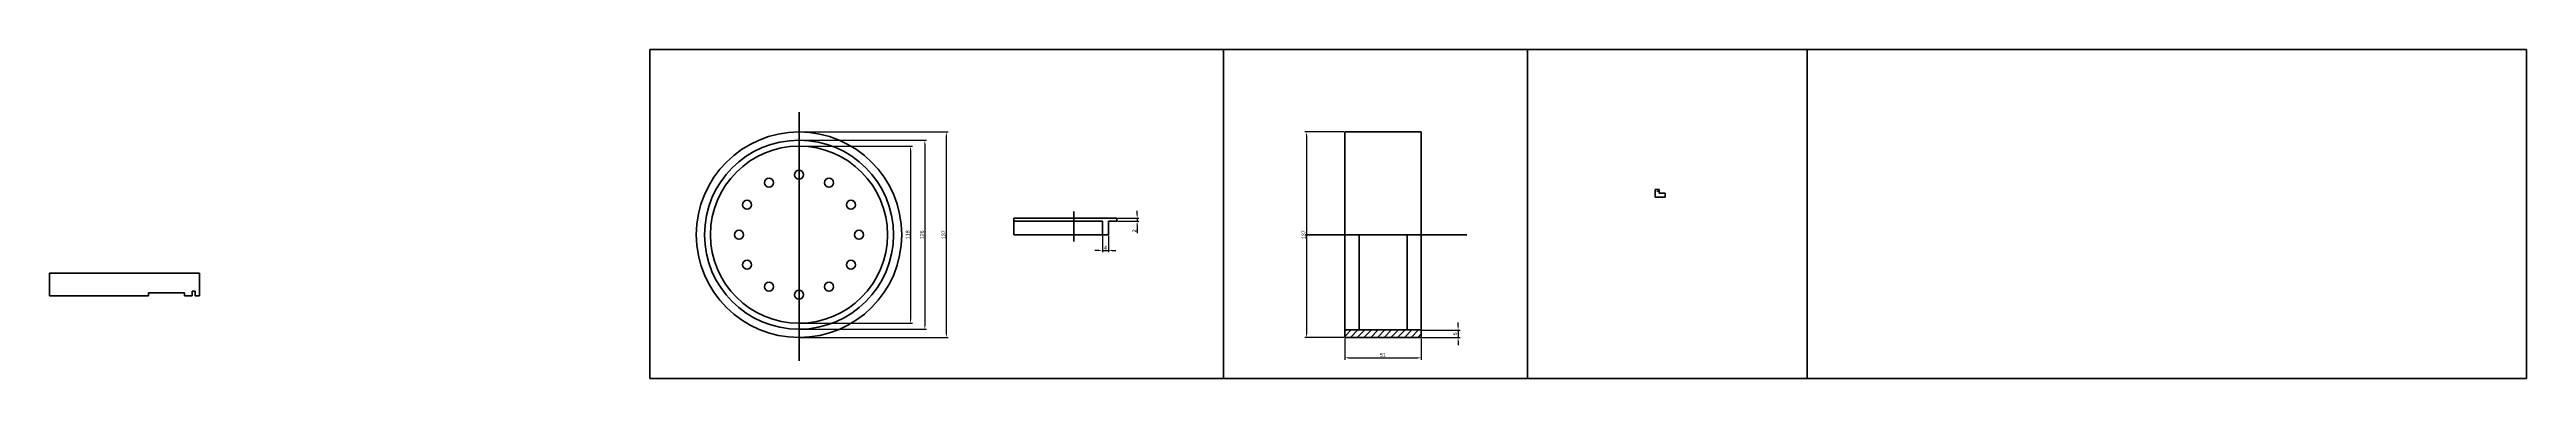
# Model space of a CAD drawing. Header units: millimetres. Extents: x 10739 to 32134, y 609 to 16625.
# Drawn here: x 21518 to 23170, y 1781 to 2000 of the extents above; entities that cross this region are included whole.
import ezdxf

# ---------------------------------------------------------------- set-up
doc = ezdxf.new("R2010")
doc.units = ezdxf.units.MM
doc.styles.get("Standard").update_dxf_attribs({"font": 'arial.ttf'})
doc.dimstyles.new('ISO-25', dxfattribs={"dimtxt": 2.5, "dimasz": 2.5, "dimexe": 1.25, "dimexo": 0.625, "dimtad": 1, "dimtxsty": 'Standard', "dimcen": 2.5, "dimadec": 0, "dimazin": 0, "dimtfac": 1, "dimtmove": 0, "dimatfit": 3, "dimfxl": 1, "dimarcsym": 0})

# ---------------------------------------------------------------- blocks, each defined once
blk = doc.blocks.new('*D13')
at = {"color": 0, "lineweight": -2, "transparency": 16777216}
for p, q in [((22457.3, 1815.5), (22457.3, 1818)), ((22433.4, 1813), (22458.6, 1813)), ((22433.4, 1808), (22458.6, 1808)), ((22457.3, 1813), (22457.3, 1808)), ((22457.3, 1805.5), (22457.3, 1803))]:
    blk.add_line(p, q, dxfattribs=at)
at = {"color": 0, "lineweight": 50, "transparency": 16777216}
for points in [[(22456.9, 1815.5), (22457.7, 1815.5), (22457.3, 1813)], [(22456.9, 1805.5), (22457.7, 1805.5), (22457.3, 1808)]]:
    blk.add_solid(points, dxfattribs=at)
at = {"layer": 'Defpoints', "color": 0, "lineweight": 50, "transparency": 16777216}
for p in [(22432.7, 1813), (22432.7, 1808), (22457.3, 1808)]:
    blk.add_point(p, dxfattribs=at)
at = {"color": 0, "lineweight": 50, "transparency": 16777216, "insert": (22455.4, 1810.5), "char_height": 2.5, "attachment_point": 5, "rotation": 90}
blk.add_mtext('5', dxfattribs=at)
blk = doc.blocks.new('*D14')
at = {"color": 0, "lineweight": -2, "transparency": 16777216}
for p, q in [((22381.7, 1807.4), (22381.7, 1793.2)), ((22432.7, 1807.4), (22432.7, 1793.2)), ((22384.2, 1794.5), (22430.2, 1794.5))]:
    blk.add_line(p, q, dxfattribs=at)
at = {"color": 0, "lineweight": 50, "transparency": 16777216}
for points in [[(22384.2, 1794.9), (22384.2, 1794.1), (22381.7, 1794.5)], [(22430.2, 1794.9), (22430.2, 1794.1), (22432.7, 1794.5)]]:
    blk.add_solid(points, dxfattribs=at)
at = {"layer": 'Defpoints', "color": 0, "lineweight": 50, "transparency": 16777216}
for p in [(22381.7, 1808), (22432.7, 1808), (22432.7, 1794.5)]:
    blk.add_point(p, dxfattribs=at)
at = {"color": 0, "lineweight": 50, "transparency": 16777216, "insert": (22407.2, 1796.4), "char_height": 2.5, "attachment_point": 5}
blk.add_mtext('51', dxfattribs=at)
blk = doc.blocks.new('*D15')
at = {"color": 0, "lineweight": -2, "transparency": 16777216}
for p, q in [((22381.1, 1945), (22355, 1945)), ((22356.2, 1942.5), (22356.2, 1810.5)), ((22381.1, 1808), (22355, 1808))]:
    blk.add_line(p, q, dxfattribs=at)
at = {"color": 0, "lineweight": 50, "transparency": 16777216}
for points in [[(22355.8, 1942.5), (22356.6, 1942.5), (22356.2, 1945)], [(22355.8, 1810.5), (22356.6, 1810.5), (22356.2, 1808)]]:
    blk.add_solid(points, dxfattribs=at)
at = {"layer": 'Defpoints', "color": 0, "lineweight": 50, "transparency": 16777216}
for p in [(22381.7, 1945), (22356.2, 1808), (22381.7, 1808)]:
    blk.add_point(p, dxfattribs=at)
at = {"color": 0, "lineweight": 50, "transparency": 16777216, "insert": (22354.3, 1876.5), "char_height": 2.5, "attachment_point": 5, "rotation": 90}
blk.add_mtext('137', dxfattribs=at)
blk = doc.blocks.new('*D16')
at = {"color": 0, "lineweight": -2, "transparency": 16777216}
for p, q in [((22018.4, 1945), (22117.3, 1945)), ((22116.1, 1810.5), (22116.1, 1942.5)), ((22018.4, 1808), (22117.3, 1808))]:
    blk.add_line(p, q, dxfattribs=at)
at = {"color": 0, "lineweight": 50, "transparency": 16777216}
for points in [[(22115.7, 1942.5), (22116.5, 1942.5), (22116.1, 1945)], [(22115.7, 1810.5), (22116.5, 1810.5), (22116.1, 1808)]]:
    blk.add_solid(points, dxfattribs=at)
at = {"layer": 'Defpoints', "color": 0, "lineweight": 50, "transparency": 16777216}
for p in [(22017.8, 1945), (22116.1, 1945), (22017.8, 1808)]:
    blk.add_point(p, dxfattribs=at)
at = {"color": 0, "lineweight": 50, "transparency": 16777216, "insert": (22114.2, 1876.5), "char_height": 2.5, "attachment_point": 5, "rotation": 90}
blk.add_mtext('137', dxfattribs=at)
blk = doc.blocks.new('*D17')
at = {"color": 0, "lineweight": -2, "transparency": 16777216}
for p, q in [((22018.4, 1939.5), (22102.9, 1939.5)), ((22101.7, 1937), (22101.7, 1816)), ((22018.4, 1813.5), (22102.9, 1813.5))]:
    blk.add_line(p, q, dxfattribs=at)
at = {"color": 0, "lineweight": 50, "transparency": 16777216}
for points in [[(22101.3, 1937), (22102.1, 1937), (22101.7, 1939.5)], [(22101.3, 1816), (22102.1, 1816), (22101.7, 1813.5)]]:
    blk.add_solid(points, dxfattribs=at)
at = {"layer": 'Defpoints', "color": 0, "lineweight": 50, "transparency": 16777216}
for p in [(22017.8, 1939.5), (22017.8, 1813.5), (22101.7, 1813.5)]:
    blk.add_point(p, dxfattribs=at)
at = {"color": 0, "lineweight": 50, "transparency": 16777216, "insert": (22099.8, 1876.5), "char_height": 2.5, "attachment_point": 5, "rotation": 90}
blk.add_mtext('126', dxfattribs=at)
blk = doc.blocks.new('*D18')
at = {"color": 0, "lineweight": -2, "transparency": 16777216}
for p, q in [((22018.4, 1935.5), (22093.4, 1935.5)), ((22092.2, 1933), (22092.2, 1820)), ((22018.4, 1817.5), (22093.4, 1817.5))]:
    blk.add_line(p, q, dxfattribs=at)
at = {"color": 0, "lineweight": 50, "transparency": 16777216}
for points in [[(22091.7, 1933), (22092.6, 1933), (22092.2, 1935.5)], [(22091.7, 1820), (22092.6, 1820), (22092.2, 1817.5)]]:
    blk.add_solid(points, dxfattribs=at)
at = {"layer": 'Defpoints', "color": 0, "lineweight": 50, "transparency": 16777216}
for p in [(22017.8, 1935.5), (22017.8, 1817.5), (22092.2, 1817.5)]:
    blk.add_point(p, dxfattribs=at)
at = {"color": 0, "lineweight": 50, "transparency": 16777216, "insert": (22090.3, 1876.5), "char_height": 2.5, "attachment_point": 5, "rotation": 90}
blk.add_mtext('118', dxfattribs=at)
blk = doc.blocks.new('*D19')
at = {"color": 0, "lineweight": -2, "transparency": 16777216}
for p, q in [((22220.1, 1875.9), (22220.1, 1864.8)), ((22224.1, 1875.9), (22224.1, 1864.8)), ((22217.6, 1866.1), (22215.1, 1866.1)), ((22220.1, 1866.1), (22224.1, 1866.1)), ((22226.6, 1866.1), (22229.1, 1866.1))]:
    blk.add_line(p, q, dxfattribs=at)
at = {"color": 0, "lineweight": 50, "transparency": 16777216}
for points in [[(22217.6, 1866.5), (22217.6, 1865.7), (22220.1, 1866.1)], [(22226.6, 1866.5), (22226.6, 1865.7), (22224.1, 1866.1)]]:
    blk.add_solid(points, dxfattribs=at)
at = {"layer": 'Defpoints', "color": 0, "lineweight": 50, "transparency": 16777216}
for p in [(22220.1, 1876.5), (22224.1, 1876.5), (22224.1, 1866.1)]:
    blk.add_point(p, dxfattribs=at)
at = {"color": 0, "lineweight": 50, "transparency": 16777216, "insert": (22222.1, 1867.9), "char_height": 2.5, "attachment_point": 5}
blk.add_mtext('4', dxfattribs=at)
blk = doc.blocks.new('*D20')
at = {"color": 0, "lineweight": -2, "transparency": 16777216}
for p, q in [((22230.2, 1887.5), (22244.5, 1887.5)), ((22230.2, 1885.5), (22244.5, 1885.5)), ((22243.3, 1890), (22243.3, 1892.5)), ((22243.3, 1887.5), (22243.3, 1885.5)), ((22243.3, 1883), (22243.3, 1877.6))]:
    blk.add_line(p, q, dxfattribs=at)
at = {"color": 0, "lineweight": 50, "transparency": 16777216}
for points in [[(22242.8, 1890), (22243.7, 1890), (22243.3, 1887.5)], [(22242.8, 1883), (22243.7, 1883), (22243.3, 1885.5)]]:
    blk.add_solid(points, dxfattribs=at)
at = {"layer": 'Defpoints', "color": 0, "lineweight": 50, "transparency": 16777216}
for p in [(22229.6, 1887.5), (22229.6, 1885.5), (22243.3, 1885.5)]:
    blk.add_point(p, dxfattribs=at)
at = {"color": 0, "lineweight": 50, "transparency": 16777216, "insert": (22241.4, 1879.1), "char_height": 2.5, "attachment_point": 5, "rotation": 90}
blk.add_mtext('2', dxfattribs=at)
blk = doc.blocks.new('*U24')
at = {"lineweight": 50}
blk.add_circle((0, 0), 3, dxfattribs=at)
blk = doc.blocks.new('*U25')
at = {"color": 0, "linetype": 'ByBlock', "lineweight": -2, "transparency": 16777216}
for p, rotation in [((21902.1, 1916.5), 269.9999999999999), ((21867.5, 1896.5), 329.9999999999998), ((21882.1, 1911.2), 299.9999999999998), ((21922.1, 1911.2), 239.9999999999999), ((21936.7, 1896.5), 209.9999999999999), ((21942.1, 1876.5), 180), ((21867.5, 1856.5), 29.99999999999998), ((21936.7, 1856.5), 149.9999999999999), ((21882.1, 1841.9), 59.99999999999996), ((21902.1, 1836.5), 89.99999999999997), ((21922.1, 1841.9), 119.9999999999999)]:
    blk.add_blockref('*U24', p, dxfattribs=dict(at, rotation=rotation))
blk.add_blockref('*U24', (21862.1, 1876.5), dxfattribs=at)

msp = doc.modelspace()

# ---------------------------------------------------------------- hatches: boundary and pattern name
at = {"lineweight": 50}
h = msp.add_hatch(dxfattribs=at)
h.set_pattern_fill('ANSI31', color=256)
h.set_pattern_definition([(45, (0, 68.133), (-2.24506403, 2.24506403), [])])
h.paths.add_polyline_path([(22432.74873, 1808.04511), (22432.74873, 1813.04511), (22381.74873, 1813.04511), (22381.74873, 1808.04511)])

# ---------------------------------------------------------------- linework, layer by layer
for p, q in [((22017.80898, 1792.41847), (22017.80898, 1958.16975)), ((22381.74873, 1945.04511), (22381.74873, 1808.04511)), ((22432.74873, 1945.04511), (22381.74873, 1945.04511)), ((22381.74873, 1945.04511), (22381.74873, 1876.54511)), ((22432.74873, 1808.04511), (22432.74873, 1945.04511)), ((22588.75278, 1901.65061), (22588.75278, 1906.65061)), ((22590.25278, 1906.65061), (22588.75278, 1906.65061)), ((22588.75278, 1901.65061), (22595.25278, 1901.65061)), ((22591.25278, 1906.65061), (22590.25278, 1906.65061)), ((22590.25278, 1905.86629), (22590.25278, 1905.08197)), ((22591.25278, 1906.65061), (22591.25278, 1904.15061)), ((22595.25278, 1904.15061), (22591.25278, 1904.15061)), ((22595.25278, 1904.15061), (22595.25278, 1901.65061)), ((22595.25278, 1901.65061), (22595.25278, 1904.15061)), ((22161.11976, 1887.54511), (22161.11976, 1876.54511)), ((22229.61976, 1887.54511), (22161.11976, 1887.54511)), ((22220.11976, 1885.54511), (22161.11976, 1885.54511)), ((22201.11976, 1892.12119), (22201.11976, 1872.03574)), ((22220.11976, 1876.54511), (22220.11976, 1885.54511)), ((22229.61976, 1885.54511), (22224.11976, 1885.54511)), ((22224.11976, 1885.54511), (22224.11976, 1876.54511)), ((22229.61976, 1885.54511), (22229.61976, 1887.54511)), ((22229.61976, 1887.54511), (22229.61976, 1885.54511)), ((22161.11976, 1876.54511), (22224.11976, 1876.54511)), ((22224.11976, 1876.54511), (22220.11976, 1876.54511)), ((22220.61976, 1876.54511), (22220.11976, 1876.54511)), ((22355.4723, 1876.54511), (22463.17003, 1876.54511)), ((22391.24873, 1813.04511), (22391.24873, 1876.54511)), ((22423.24873, 1813.04511), (22423.24873, 1876.54511)), ((22432.74873, 1876.54511), (22428.74873, 1876.54511)), ((21518.06919, 1850.82752), (21618.06919, 1850.82752)), ((21518.06919, 1850.82752), (21518.06919, 1835.82752)), ((21618.06919, 1850.82752), (21618.06919, 1835.82752)), ((21584.06919, 1835.82752), (21518.06919, 1835.82752)), ((21608.06919, 1837.82752), (21584.06919, 1837.82752)), ((21584.06919, 1837.82752), (21584.06919, 1835.82752)), ((21608.06919, 1835.82752), (21608.06919, 1837.82752)), ((21613.06919, 1835.82752), (21608.06919, 1835.82752)), ((21615.06919, 1838.82752), (21613.06919, 1838.82752)), ((21613.06919, 1838.82752), (21613.06919, 1835.82752)), ((21615.06919, 1835.82752), (21615.06919, 1838.82752)), ((21618.06919, 1835.82752), (21615.06919, 1835.82752)), ((21618.06919, 1835.82752), (21615.06919, 1835.82752)), ((22381.74873, 1813.04511), (22432.74873, 1813.04511)), ((22381.74873, 1808.04511), (22432.74873, 1808.04511)), ((22432.74873, 1808.04511), (22423.24873, 1808.04511))]:
    msp.add_line(p, q, dxfattribs=at)
at = {"lineweight": 60}
for p, q in [((22381.74873, 1813.04511), (22386.74873, 1813.04511)), ((22381.74873, 1813.04511), (22382.24873, 1813.04511)), ((22382.24873, 1812.54511), (22381.74873, 1812.54511)), ((22382.24873, 1813.04511), (22382.24873, 1812.54511))]:
    msp.add_line(p, q, dxfattribs=at)
at = {"lineweight": 50}
for points in [[(21918.37269, 1999.94383), (22300.7498, 1999.94383), (22300.7498, 1780.74771), (21918.37269, 1780.74771)], [(22300.7498, 1999.94383), (22503.53764, 1999.94383), (22503.53764, 1780.74771), (22300.7498, 1780.74771)], [(22503.53764, 1999.94383), (22690.04043, 1999.94383), (22690.04043, 1780.74771), (22503.53764, 1780.74771)], [(22690.04043, 1999.94383), (23169.64739, 1999.94383), (23169.64739, 1780.74771), (22690.04043, 1780.74771)]]:
    msp.add_lwpolyline(points, close=True, dxfattribs=at)
for centre, radius in [((22017.80898, 1876.54511), 68.5), ((22017.80898, 1876.54511), 62.99999), ((22017.80898, 1876.54511), 59), ((22057.80898, 1876.54511), 3)]:
    msp.add_circle(centre, radius, dxfattribs=at)

# ---------------------------------------------------------------- block references
msp.add_blockref('*U25', (115.71569, 0), dxfattribs=at)

# ---------------------------------------------------------------- dimensions: what is measured, and where the dimension line sits
for base, p1, p2, picture, middle in [((22116.07979, 1945.04511), (22017.80898, 1808.04511), (22017.80898, 1945.04511), '*D16', (22114.17751, 1876.54511)), ((22101.67241, 1813.54512), (22017.80898, 1939.5451), (22017.80898, 1813.54512), '*D17', (22099.77098, 1876.54511)), ((22092.15819, 1817.54511), (22017.80898, 1935.54511), (22017.80898, 1817.54511), '*D18', (22090.25676, 1876.54511)), ((22356.22607, 1808.04511), (22381.74873, 1945.04511), (22381.74873, 1808.04511), '*D15', (22354.32378, 1876.54511)), ((22243.2542, 1885.54511), (22229.61976, 1887.54511), (22229.61976, 1885.54511), '*D20', (22241.37409, 1879.09218)), ((22457.30139, 1808.04511), (22432.74873, 1813.04511), (22432.74873, 1808.04511), '*D13', (22455.40508, 1810.54511))]:
    dim = msp.add_linear_dim(base=base, p1=p1, p2=p2, angle=90, dimstyle='ISO-25', dxfattribs=at)
    dim.commit()
    dim.dimension.update_dxf_attribs({"geometry": picture, "text_midpoint": middle})
for base, p1, p2, picture, middle in [((22224.11976, 1866.07258), (22220.11976, 1876.54511), (22224.11976, 1876.54511), '*D19', (22222.11976, 1867.94758)), ((22432.74873, 1794.4862), (22381.74873, 1808.04511), (22432.74873, 1808.04511), '*D14', (22407.24873, 1796.38763))]:
    dim = msp.add_linear_dim(base=base, p1=p1, p2=p2, dimstyle='ISO-25', dxfattribs=at)
    dim.commit()
    dim.dimension.update_dxf_attribs({"geometry": picture, "text_midpoint": middle})

doc.saveas('drawing.dxf')
